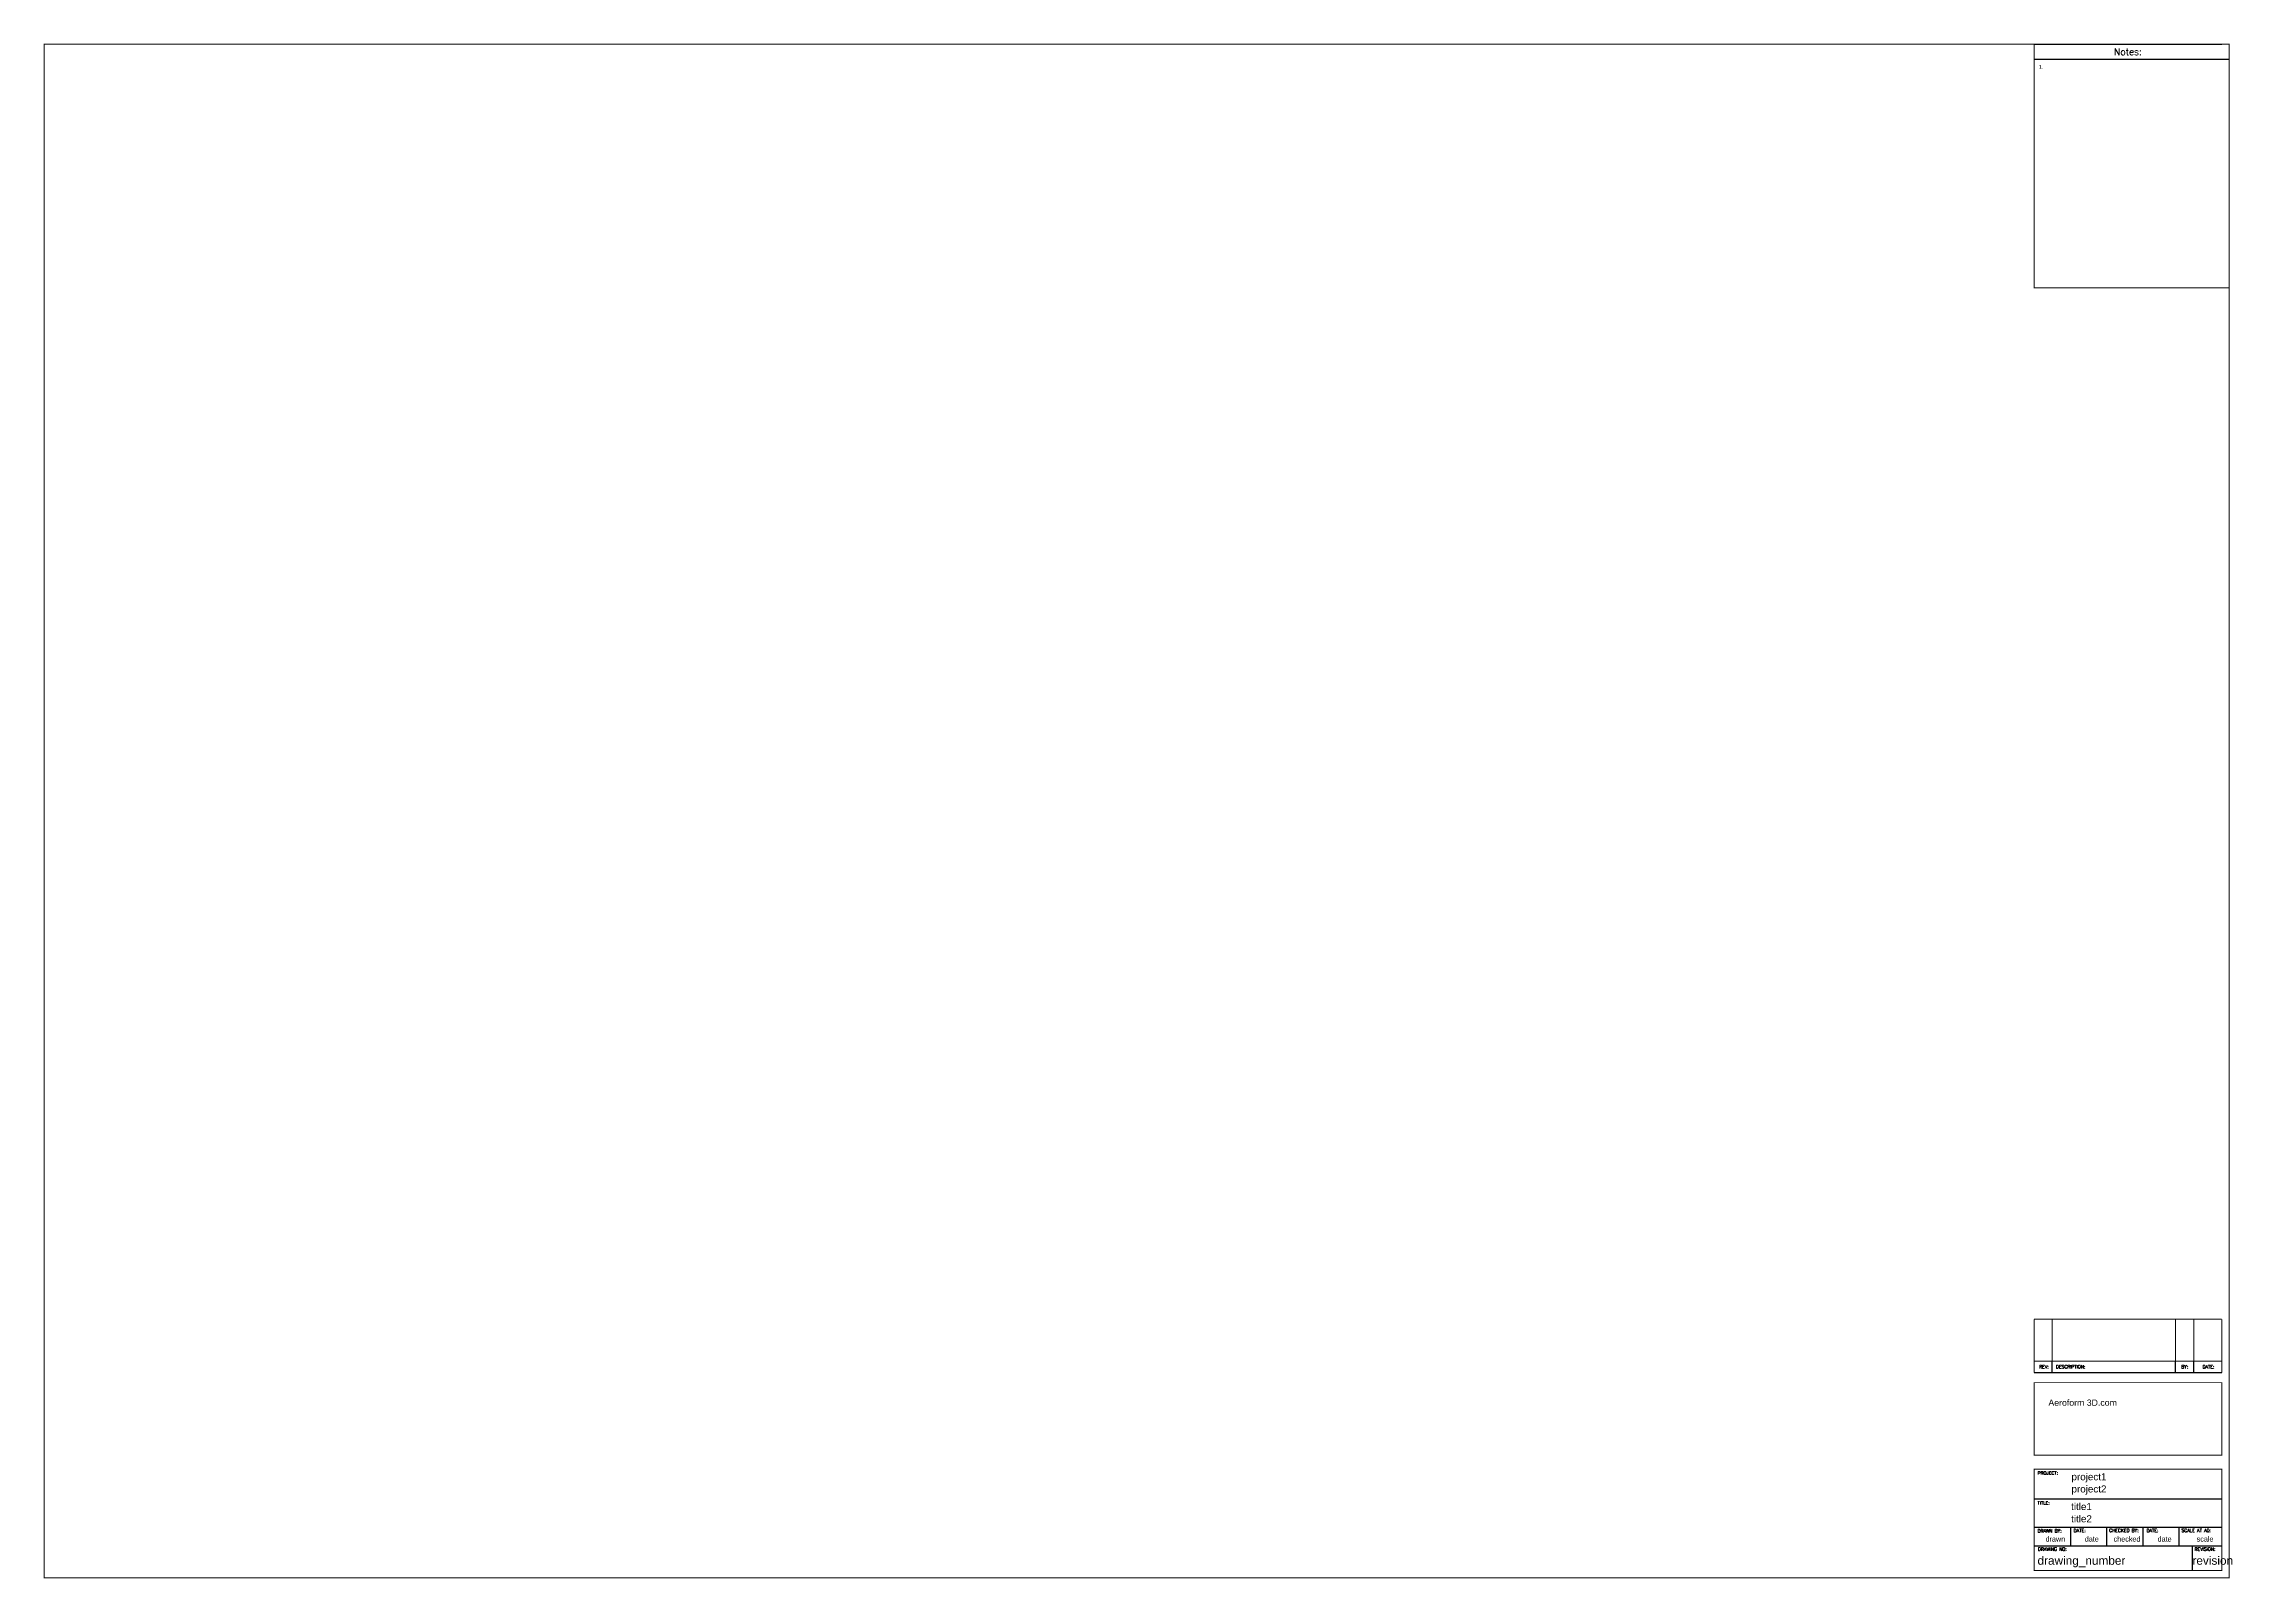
# Paper-space layout 'A0' of a CAD drawing. Header units: millimetres. Extents: x -172 to 995, y -118 to 700.
import ezdxf

# ---------------------------------------------------------------- set-up
doc = ezdxf.new("R2010")
doc.units = ezdxf.units.MM
for name, color, linetype in [('YS-TEXT-LARGE', 250, 'CONTINUOUS'), ('YS-TEXT-MEDIUM', 6, 'CONTINUOUS'), ('YS-TEXT-SMALL', 2, 'CONTINUOUS'), ('YS-TITLEBLOCK-BORDERS', 154, 'CONTINUOUS'), ('YS-TITLEBLOCK-TEXT-NONEDITABLE', 154, 'CONTINUOUS')]:
    doc.layers.add(name, color=color, linetype=linetype)
doc.styles.add('ROMANS', font='romans.shx')
doc.styles.add('YS TEXT', font='arial.ttf')

psp = doc.layouts.new('A0')

# ---------------------------------------------------------------- linework, layer by layer
at = {"layer": 'YS-TITLEBLOCK-BORDERS', "linetype": 'Continuous'}
for p, q in [((889, 699.9), (989, 699.9)), ((889, -91), (924.7, -91))]:
    psp.add_line(p, q, dxfattribs=at)
at = {"layer": 'YS-TITLEBLOCK-BORDERS', "color": 7, "linetype": 'Continuous'}
for p, q in [((889, 691.9), (993, 691.9)), ((889, -8.4), (989, -8.4)), ((898.6, -8.4), (898.6, -2.4)), ((964.4, -8.4), (964.4, -2.4)), ((974.1, -8.4), (974.1, -2.4)), ((989, -76), (889, -76)), ((889, -91), (989, -91)), ((908.3, -91), (908.3, -101)), ((927.6, -91), (927.6, -101)), ((946.9, -91), (946.9, -101)), ((966.2, -91), (966.2, -101)), ((889, -101), (989, -101)), ((973.2, -101), (973.2, -114))]:
    psp.add_line(p, q, dxfattribs=at)
at = {"layer": 'YS-TITLEBLOCK-BORDERS', "color": 7, "linetype": 'Continuous', "const_width": 0.5}
for points in [[(-171.7, 699.9), (993, 699.9), (993, -118), (-171.7, -118)], [(889, 699.9), (993, 699.9), (993, 570), (889, 570)], [(889, -13.9), (989, -13.9), (989, -52.6), (889, -52.6)]]:
    psp.add_lwpolyline(points, close=True, dxfattribs=at)
for points in [[(889, -2.4), (889, 19.9)], [(889, 19.9), (989, 19.9)], [(898.6, -2.4), (898.6, 19.9)], [(964.4, -2.4), (964.4, 19.9)], [(974.1, -2.4), (974.1, 19.9)], [(989, -2.4), (989, 19.9)], [(889, -2.4), (889, -8.4), (989, -8.4), (989, -2.4), (889, -2.4)], [(989, -114), (989, -60), (889, -60), (889, -114), (989, -114)]]:
    psp.add_lwpolyline(points, dxfattribs=at)

# ---------------------------------------------------------------- texts
at = {"layer": 'YS-TEXT-LARGE', "linetype": 'Continuous', "insert": (896.6, -22.9), "char_height": 7.5, "attachment_point": 1, "style": 'YS TEXT'}
psp.add_mtext('{\\H0.44444x;Aeroform 3D.com\\P\\P\\H0.68751x; }', dxfattribs=at)
at = {"layer": 'YS-TEXT-MEDIUM', "color": 5, "style": 'YS TEXT'}
for s, insert, char_height, width, attachment_point in [('project1', (908.9, -62.2), 3.75, 27.5, 1), ('project2', (908.9, -68.7), 3.75, 27.5, 1), ('title1', (908.7, -78.1), 3.75, 17.263, 1), ('title2', (908.7, -84.6), 3.75, 17.263, 1), ('drawn', (900.3, -95.9), 2.75, 10.516, 2), ('date', (919.7, -95.9), 2.75, 7.515, 2), ('checked', (938.5, -95.9), 2.75, 14.381, 2), ('date', (958.5, -95.9), 2.75, 7.515, 2), ('scale', (980.1, -95.9), 2.75, 12.661, 2), ('drawing_number', (914.2, -106.5), 4.5, 47.147, 2), ('revision', (984.2, -106.5), 4.5, 21.77, 2)]:
    psp.add_mtext(s, dxfattribs=dict(at, insert=insert, char_height=char_height, width=width, attachment_point=attachment_point))
at = {"layer": 'YS-TEXT-SMALL', "color": 5, "insert": (891.5, 688.9), "char_height": 2, "width": 9.673, "attachment_point": 1, "style": 'YS TEXT'}
psp.add_mtext('\\pi-6,l6,t6;1.^I', dxfattribs=at)
at = {"layer": 'YS-TITLEBLOCK-TEXT-NONEDITABLE', "color": 7, "linetype": 'Continuous', "insert": (939, 695.9), "char_height": 3.5, "width": 68.47, "attachment_point": 5, "style": 'ROMANS'}
psp.add_mtext('Notes:', dxfattribs=at)
at = {"layer": 'YS-TITLEBLOCK-TEXT-NONEDITABLE', "linetype": 'Continuous', "char_height": 1.75, "style": 'ROMANS'}
for s, insert, width, attachment_point in [('REV:', (894.2, -5.4), 42.25, 5), ('DESCRIPTION:', (900.6, -5.4), 42.25, 4), ('BY:', (969.3, -5.4), 42.25, 5), ('DATE:', (981.9, -5.4), 42.25, 5), ('PROJECT:', (890.8, -61.2), 37.679, 1), ('TITLE:', (890.8, -77.2), 37.679, 1), ('DRAWN BY:', (890.8, -92.1), 37.679, 1), ('DATE:', (910.1, -91.9), 37.456, 1), ('CHECKED BY:', (929, -91.8), 37.679, 1), ('DATE:', (948.9, -91.9), 37.456, 1), ('SCALE AT A0:', (967.5, -91.8), 37.679, 1), ('DRAWING NO:', (891, -101.8), 37.679, 1), ('REVISION:', (974.5, -101.8), 37.679, 1)]:
    psp.add_mtext(s, dxfattribs=dict(at, insert=insert, width=width, attachment_point=attachment_point))

doc.saveas('drawing.dxf')
